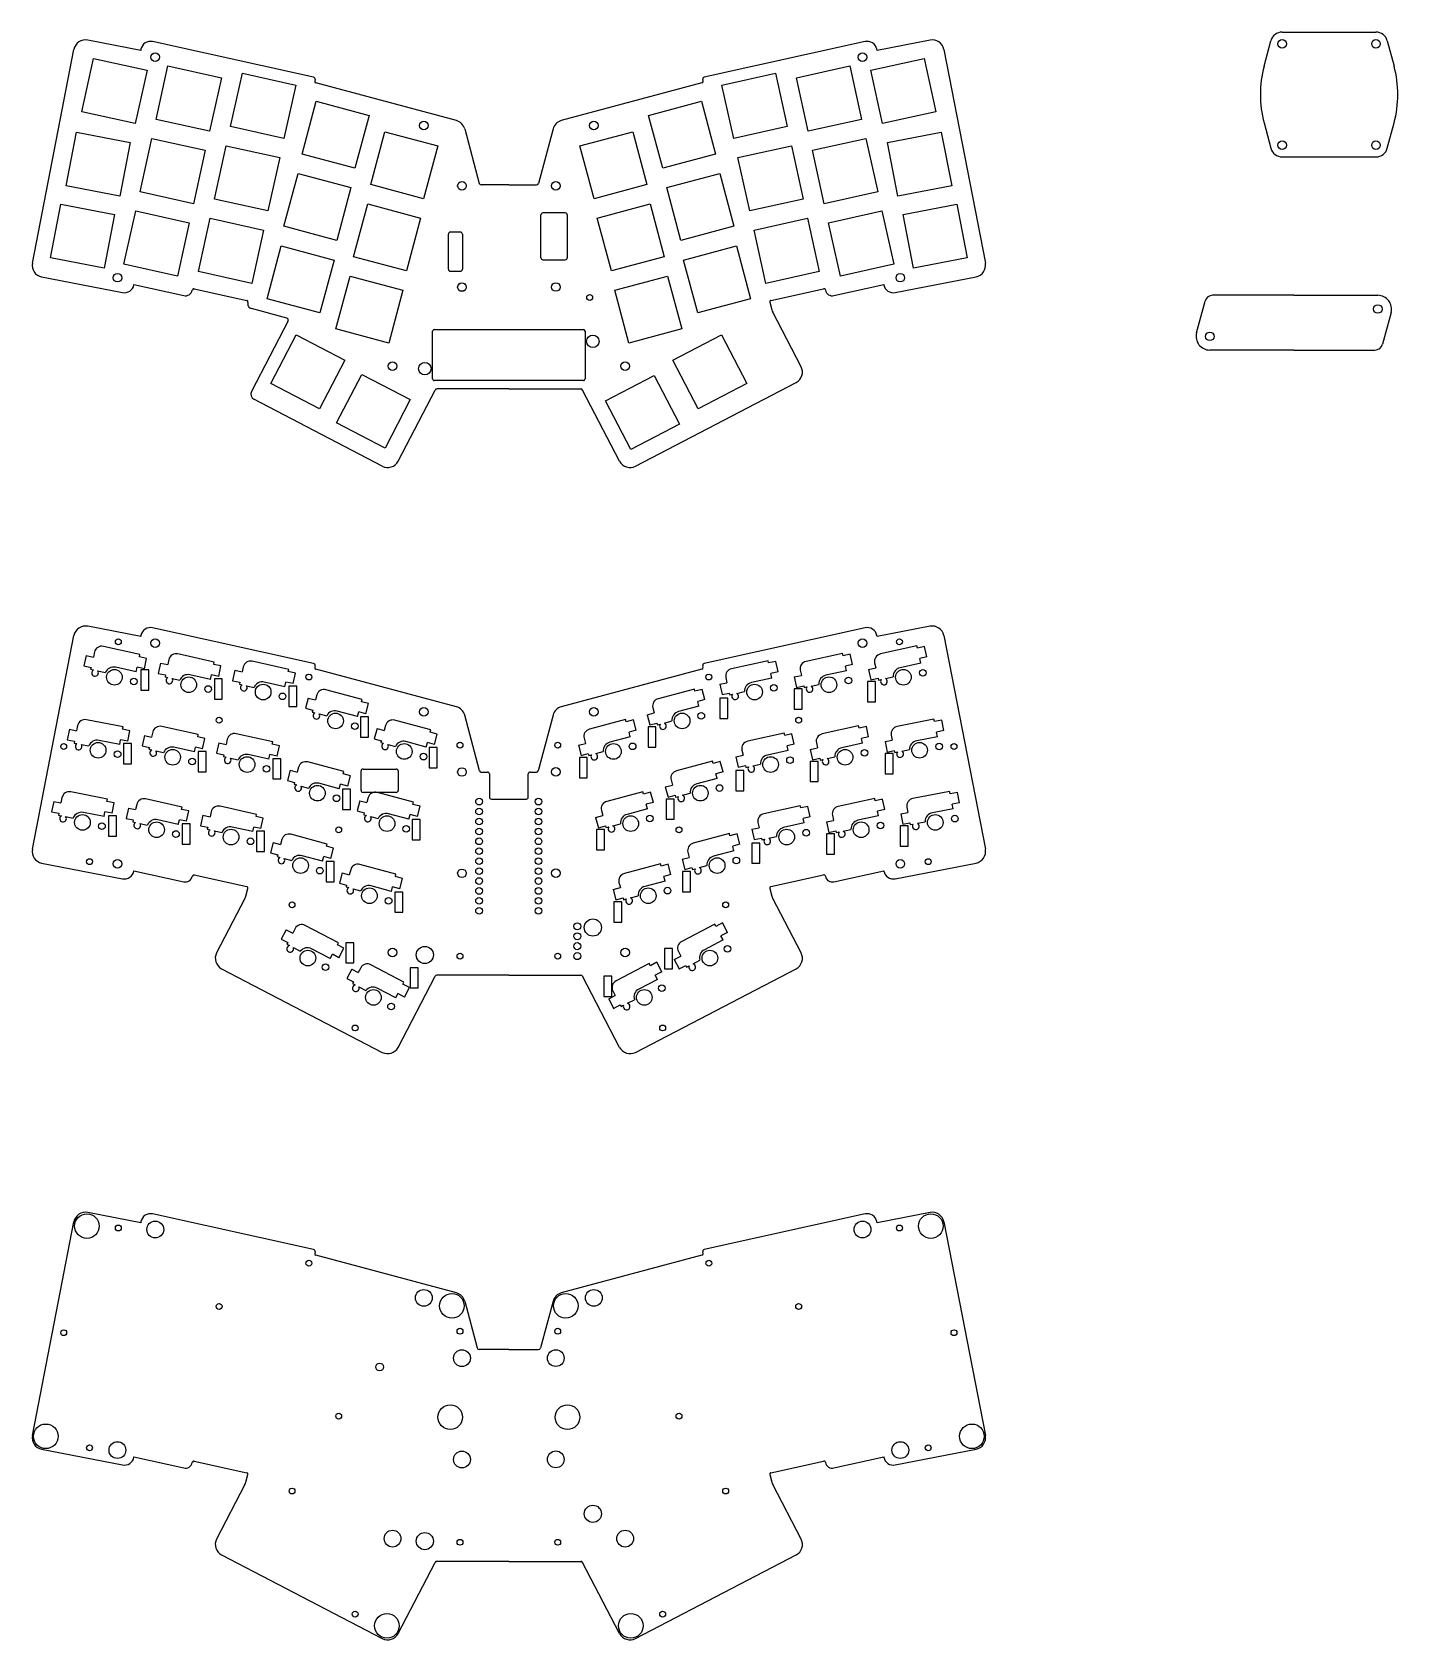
# Model space of a CAD drawing. Extents: x 37 to 386, y -483 to -71.
import ezdxf

# ---------------------------------------------------------------- set-up
doc = ezdxf.new("R2010")
doc.units = 0
doc.layers.add('BLACK', color=7, linetype='CONTINUOUS')

msp = doc.modelspace()

# ---------------------------------------------------------------- linework, layer by layer
at = {"layer": 'BLACK', "linetype": 'CONTINUOUS'}
for p, q in [((64.610931, -76.068472), (51.049874, -73.432469)), ((108.844863, -82.93986), (67.663365, -73.810142)), ((249.974435, -73.810142), (208.792937, -82.93986)), ((266.587926, -73.432469), (253.026869, -76.068472)), ((352.052283, -80.110616), (353.791189, -73.620929)), ((356.688967, -71.397386), (368.688994, -71.397386)), ((368.688994, -71.397386), (380.689021, -71.397386)), ((383.586799, -73.620929), (385.325705, -80.110616)), ((36.900701, -130.501122), (47.532565, -75.804924)), ((49.533495, -91.781115), (52.563649, -78.112971)), ((52.563649, -78.112971), (66.231793, -81.143125)), ((64.668199, -75.773857), (64.610931, -76.068472)), ((251.406007, -81.143125), (265.074151, -78.112971)), ((253.026869, -76.068472), (252.969601, -75.773857)), ((265.074151, -78.112971), (268.104305, -91.781115)), ((270.105235, -75.804924), (280.737099, -130.501122)), ((66.231793, -81.143125), (63.201639, -94.811269)), ((68.559931, -93.707833), (71.590085, -80.039689)), ((71.590085, -80.039689), (85.258229, -83.069843)), ((87.606945, -95.573833), (90.637099, -81.905689)), ((90.637099, -81.905689), (104.305243, -84.935843)), ((213.332557, -84.935843), (227.000701, -81.905689)), ((227.000701, -81.905689), (230.030855, -95.573833)), ((232.379571, -83.069843), (246.047715, -80.039689)), ((246.047715, -80.039689), (249.077869, -93.707833)), ((254.436161, -94.811269), (251.406007, -81.143125)), ((85.258229, -83.069843), (82.228075, -96.737987)), ((104.305243, -84.935843), (101.275089, -98.603987)), ((109.22479, -83.53623), (109.140612, -83.915923)), ((145.39718, -94.026886), (109.427603, -84.388869)), ((208.210197, -84.388869), (172.24062, -94.026886)), ((208.497188, -83.915923), (208.41301, -83.53623)), ((216.362711, -98.603987), (213.332557, -84.935843)), ((235.409725, -96.737987), (232.379571, -83.069843)), ((105.910104, -102.598967), (109.533571, -89.076006)), ((109.533571, -89.076006), (123.056532, -92.699473)), ((194.581268, -92.699473), (208.104229, -89.076006)), ((208.104229, -89.076006), (211.727696, -102.598967)), ((63.201639, -94.811269), (49.533495, -91.781115)), ((82.228075, -96.737987), (68.559931, -93.707833)), ((123.056532, -92.699473), (119.433065, -106.222434)), ((198.204735, -106.222434), (194.581268, -92.699473)), ((249.077869, -93.707833), (235.409725, -96.737987)), ((268.104305, -91.781115), (254.436161, -94.811269)), ((352.052283, -94.604482), (353.791189, -101.094168)), ((383.586799, -101.094168), (385.325705, -94.604482)), ((45.51968, -110.697301), (48.191006, -96.954521)), ((48.191006, -96.954521), (61.933786, -99.625847)), ((64.447666, -112.257068), (67.47782, -98.588924)), ((67.47782, -98.588924), (81.145964, -101.619078)), ((101.275089, -98.603987), (87.606945, -95.573833)), ((123.485799, -110.414769), (127.109266, -96.891808)), ((127.109266, -96.891808), (140.632227, -100.515275)), ((147.5185, -96.148205), (151.259022, -110.108012)), ((170.1193, -96.148205), (166.378778, -110.108012)), ((177.005573, -100.515275), (190.528534, -96.891808)), ((190.528534, -96.891808), (194.152001, -110.414769)), ((230.030855, -95.573833), (216.362711, -98.603987)), ((236.491836, -101.619078), (250.15998, -98.588924)), ((250.15998, -98.588924), (253.190134, -112.257068)), ((255.704014, -99.625847), (269.446794, -96.954521)), ((269.446794, -96.954521), (272.11812, -110.697301)), ((61.933786, -99.625847), (59.26246, -113.368627)), ((81.145964, -101.619078), (78.11581, -115.287222)), ((83.494601, -114.123417), (86.524755, -100.455273)), ((86.524755, -100.455273), (100.192899, -103.485427)), ((119.433065, -106.222434), (105.910104, -102.598967)), ((140.632227, -100.515275), (137.00876, -114.038236)), ((180.62904, -114.038236), (177.005573, -100.515275)), ((211.727696, -102.598967), (198.204735, -106.222434)), ((217.444901, -103.485427), (231.113045, -100.455273)), ((231.113045, -100.455273), (234.143199, -114.123417)), ((239.52199, -115.287222), (236.491836, -101.619078)), ((258.37534, -113.368627), (255.704014, -99.625847)), ((100.192899, -103.485427), (97.162745, -117.153571)), ((220.475055, -117.153571), (217.444901, -103.485427)), ((356.688967, -103.317711), (368.688994, -103.317711)), ((368.688994, -103.317711), (380.689021, -103.317711)), ((59.26246, -113.368627), (45.51968, -110.697301)), ((101.254606, -121.080028), (104.878073, -107.557067)), ((104.878073, -107.557067), (118.401034, -111.180534)), ((137.00876, -114.038236), (123.485799, -110.414769)), ((158.8189, -110.478602), (151.741984, -110.478602)), ((158.8189, -110.478602), (165.895816, -110.478602)), ((194.152001, -110.414769), (180.62904, -114.038236)), ((199.236766, -111.180534), (212.759727, -107.557067)), ((212.759727, -107.557067), (216.383194, -121.080028)), ((272.11812, -110.697301), (258.37534, -113.368627)), ((78.11581, -115.287222), (64.447666, -112.257068)), ((97.162745, -117.153571), (83.494601, -114.123417)), ((118.401034, -111.180534), (114.777567, -124.703495)), ((202.860233, -124.703495), (199.236766, -111.180534)), ((234.143199, -114.123417), (220.475055, -117.153571)), ((253.190134, -112.257068), (239.52199, -115.287222)), ((41.51312, -129.156563), (44.184446, -115.413783)), ((44.184446, -115.413783), (57.927226, -118.085109)), ((57.927226, -118.085109), (55.2559, -131.827889)), ((60.335399, -130.8063), (63.365553, -117.138156)), ((63.365553, -117.138156), (77.033697, -120.16831)), ((79.382205, -132.673237), (82.412359, -119.005093)), ((82.412359, -119.005093), (96.080503, -122.035247)), ((119.074085, -128.885032), (122.697552, -115.362071)), ((122.697552, -115.362071), (136.220513, -118.985538)), ((136.220513, -118.985538), (132.597046, -132.508499)), ((167.012861, -129.15431), (167.012861, -118.154309)), ((173.262861, -117.654309), (167.512861, -117.654309)), ((173.762861, -118.154309), (173.762861, -129.15431)), ((181.417287, -118.985538), (194.940248, -115.362071)), ((185.040754, -132.508499), (181.417287, -118.985538)), ((194.940248, -115.362071), (198.563715, -128.885032)), ((221.557297, -122.035247), (235.225441, -119.005093)), ((235.225441, -119.005093), (238.255595, -132.673237)), ((240.604103, -120.16831), (254.272247, -117.138156)), ((254.272247, -117.138156), (257.302401, -130.8063)), ((259.710574, -118.085109), (273.453354, -115.413783)), ((262.3819, -131.827889), (259.710574, -118.085109)), ((273.453354, -115.413783), (276.12468, -129.156563)), ((77.033697, -120.16831), (74.003543, -133.836454)), ((96.080503, -122.035247), (93.050349, -135.703391)), ((114.777567, -124.703495), (101.254606, -121.080028)), ((143.3509, -132.073002), (143.3509, -123.073002)), ((146.4509, -122.573002), (143.8509, -122.573002)), ((146.9509, -123.073002), (146.9509, -132.073002)), ((216.383194, -121.080028), (202.860233, -124.703495)), ((224.587451, -135.703391), (221.557297, -122.035247)), ((243.634257, -133.836454), (240.604103, -120.16831)), ((96.952576, -139.601442), (100.576043, -126.078481)), ((100.576043, -126.078481), (114.099004, -129.701948)), ((203.538796, -129.701948), (217.061757, -126.078481)), ((217.061757, -126.078481), (220.685224, -139.601442)), ((55.2559, -131.827889), (41.51312, -129.156563)), ((74.003543, -133.836454), (60.335399, -130.8063)), ((114.099004, -129.701948), (110.475537, -143.224909)), ((132.597046, -132.508499), (119.074085, -128.885032)), ((167.512861, -129.65431), (173.262861, -129.65431)), ((198.563715, -128.885032), (185.040754, -132.508499)), ((207.162263, -143.224909), (203.538796, -129.701948)), ((257.302401, -130.8063), (243.634257, -133.836454)), ((276.12468, -129.156563), (262.3819, -131.827889)), ((39.273156, -134.018431), (59.943356, -138.036311)), ((93.050349, -135.703391), (79.382205, -132.673237)), ((114.572421, -147.341117), (118.195888, -133.818156)), ((118.195888, -133.818156), (131.718849, -137.441623)), ((143.8509, -132.573002), (146.4509, -132.573002)), ((185.918951, -137.441623), (199.441912, -133.818156)), ((199.441912, -133.818156), (203.065379, -147.341117)), ((238.255595, -132.673237), (224.587451, -135.703391)), ((257.694444, -138.036311), (278.364644, -134.018431)), ((62.874446, -136.059265), (62.889637, -135.981117)), ((62.889637, -135.981117), (75.663856, -138.813093)), ((77.810779, -137.44535), (77.832643, -137.346727)), ((78.309738, -137.042784), (91.748924, -140.02218)), ((110.475537, -143.224909), (96.952576, -139.601442)), ((131.718849, -137.441623), (128.095382, -150.964584)), ((189.542418, -150.964584), (185.918951, -137.441623)), ((220.685224, -139.601442), (207.162263, -143.224909)), ((225.888876, -140.02218), (239.328062, -137.042784)), ((239.805157, -137.346727), (239.827021, -137.44535)), ((241.973944, -138.813093), (254.748163, -135.981117)), ((254.748163, -135.981117), (254.763354, -136.059265)), ((359.656211, -138.740943), (338.880869, -138.740942)), ((359.656211, -138.740943), (381.156207, -138.740944)), ((92.036507, -140.561795), (92.048717, -140.516227)), ((102.020135, -144.582758), (92.955746, -142.153963)), ((225.589083, -140.516227), (226.11154, -142.466063)), ((233.59785, -157.001133), (226.348286, -143.074852)), ((334.775475, -148.335074), (336.949017, -140.223304)), ((384.536947, -143.146811), (382.363405, -151.258581)), ((102.334232, -145.296595), (92.947154, -163.329004)), ((128.095382, -150.964584), (114.572421, -147.341117)), ((139.318835, -160.127602), (139.318834, -147.927602)), ((139.718834, -147.527602), (177.918834, -147.527602)), ((178.318834, -147.927602), (178.318835, -160.127602)), ((203.065379, -147.341117), (189.542418, -150.964584)), ((97.947437, -161.303432), (104.411917, -148.88528)), ((104.411917, -148.88528), (116.830069, -155.34976)), ((200.807731, -155.34976), (213.225883, -148.88528)), ((213.225883, -148.88528), (219.690363, -161.303432)), ((116.830069, -155.34976), (110.365589, -167.767912)), ((207.272211, -167.767912), (200.807731, -155.34976)), ((359.656211, -152.740942), (338.156215, -152.740941)), ((359.656211, -152.740942), (380.431553, -152.740943)), ((114.72439, -171.376219), (121.18887, -158.958067)), ((121.18887, -158.958067), (133.607022, -165.422547)), ((183.566778, -165.733547), (195.98493, -159.269067)), ((195.98493, -159.269067), (202.44941, -171.687219)), ((110.365589, -167.767912), (97.947437, -161.303432)), ((130.479497, -181.17603), (139.955016, -162.973728)), ((177.918835, -160.527602), (139.718835, -160.527602)), ((158.8189, -162.704602), (140.398521, -162.704602)), ((158.8189, -162.704602), (177.239279, -162.704602)), ((187.158303, -181.17603), (177.682784, -162.973728)), ((191.204582, -182.451816), (232.322064, -161.047412)), ((219.690363, -161.303432), (207.272211, -167.767912)), ((126.433218, -182.451816), (93.585047, -165.352143)), ((133.607022, -165.422547), (127.142542, -177.840699)), ((190.031258, -178.151699), (183.566778, -165.733547)), ((127.142542, -177.840699), (114.72439, -171.376219)), ((202.44941, -171.687219), (190.031258, -178.151699)), ((36.90091, -280.501094), (47.532774, -225.804896)), ((64.61114, -226.068444), (51.050083, -223.432441)), ((64.668408, -225.773829), (64.61114, -226.068444)), ((108.845072, -232.939832), (67.663574, -223.810114)), ((249.974644, -223.810114), (208.793146, -232.939832)), ((253.027078, -226.068444), (252.96981, -225.773829)), ((266.588135, -223.432441), (253.027078, -226.068444)), ((270.105444, -225.804896), (280.737308, -280.501094)), ((52.793593, -230.000407), (52.502222, -231.314696)), ((64.4238, -230.663246), (55.074984, -228.590664)), ((244.206342, -230.368947), (234.857526, -232.44153)), ((244.336316, -230.955222), (244.206342, -230.368947)), ((263.232778, -228.442229), (253.883962, -230.514812)), ((263.362752, -229.028504), (263.232778, -228.442229)), ((265.205814, -228.619907), (263.362752, -229.028504)), ((265.794053, -231.273284), (265.205814, -228.619907)), ((50.65916, -230.906099), (50.07092, -233.559477)), ((50.07092, -233.559477), (51.913982, -233.968074)), ((50.65916, -230.906099), (52.502222, -231.314696)), ((51.913982, -233.968074), (51.809442, -234.439624)), ((51.809442, -234.439624), (52.520565, -234.597276)), ((63.441789, -235.092809), (58.175659, -233.925336)), ((63.441789, -235.092809), (63.705586, -233.902898)), ((65.548648, -234.311495), (63.705586, -233.902898)), ((64.293826, -231.249521), (64.4238, -230.663246)), ((66.136888, -231.658118), (64.293826, -231.249521)), ((65.548648, -234.311495), (66.136888, -231.658118)), ((69.685596, -232.832817), (69.097356, -235.486195)), ((69.685596, -232.832817), (71.528658, -233.241414)), ((71.820029, -231.927125), (71.528658, -233.241414)), ((83.450236, -232.589964), (74.10142, -230.517382)), ((83.320262, -233.176239), (83.450236, -232.589964)), ((85.163324, -233.584836), (83.320262, -233.176239)), ((84.575084, -236.238213), (85.163324, -233.584836)), ((90.867043, -233.793125), (90.575672, -235.107414)), ((102.49725, -234.455964), (93.148434, -232.383382)), ((102.367276, -235.042239), (102.49725, -234.455964)), ((109.224999, -233.536202), (109.140821, -233.915895)), ((145.397389, -244.026858), (109.427812, -234.388841)), ((208.210406, -234.388841), (172.240829, -244.026858)), ((208.497397, -233.915895), (208.413219, -233.536202)), ((225.159328, -232.234947), (215.810512, -234.30753)), ((225.289302, -232.821222), (225.159328, -232.234947)), ((227.132364, -232.412625), (225.289302, -232.821222)), ((227.720603, -235.066002), (227.132364, -232.412625)), ((246.179378, -230.546625), (244.336316, -230.955222)), ((246.767617, -233.200002), (244.924555, -233.608599)), ((245.188352, -234.79851), (244.924555, -233.608599)), ((246.767617, -233.200002), (246.179378, -230.546625)), ((250.860411, -234.479517), (252.703474, -234.07092)), ((250.860411, -234.479517), (251.448651, -237.132895)), ((252.412103, -232.756631), (252.703474, -234.07092)), ((264.214788, -232.871792), (258.948658, -234.039265)), ((265.794053, -231.273284), (263.950991, -231.681881)), ((264.214788, -232.871792), (263.950991, -231.681881)), ((53.61176, -234.838779), (55.562323, -235.271617)), ((66.696709, -234.553374), (64.664709, -234.553374)), ((64.664709, -234.553374), (64.664709, -239.734974)), ((66.696709, -239.734974), (66.696709, -234.553374)), ((69.097356, -235.486195), (70.940418, -235.894792)), ((70.940418, -235.894792), (70.835878, -236.366342)), ((70.835878, -236.366342), (71.547001, -236.523994)), ((72.638196, -236.765497), (74.588759, -237.198335)), ((82.468225, -237.019527), (77.202095, -235.852054)), ((82.468225, -237.019527), (82.732022, -235.829616)), ((84.575084, -236.238213), (82.732022, -235.829616)), ((85.502379, -236.896566), (83.470379, -236.896566)), ((83.470379, -236.896566), (83.470379, -242.078166)), ((85.502379, -242.078166), (85.502379, -236.896566)), ((88.73261, -234.698817), (88.14437, -237.352195)), ((88.14437, -237.352195), (89.987432, -237.760792)), ((88.73261, -234.698817), (90.575672, -235.107414)), ((89.987432, -237.760792), (89.882892, -238.232342)), ((89.882892, -238.232342), (90.594015, -238.389994)), ((101.515239, -238.885527), (96.249109, -237.718054)), ((101.515239, -238.885527), (101.779036, -237.695616)), ((103.622098, -238.104213), (101.779036, -237.695616)), ((104.210338, -235.450836), (102.367276, -235.042239)), ((103.622098, -238.104213), (104.210338, -235.450836)), ((212.786961, -238.272235), (214.630024, -237.863638)), ((212.786961, -238.272235), (213.375201, -240.925613)), ((214.338653, -236.549349), (214.630024, -237.863638)), ((226.141338, -236.66451), (220.875208, -237.831983)), ((227.720603, -235.066002), (225.877541, -235.474599)), ((226.141338, -236.66451), (225.877541, -235.474599)), ((231.833975, -236.406235), (233.677038, -235.997638)), ((231.833975, -236.406235), (232.422215, -239.059613)), ((233.385667, -234.683349), (233.677038, -235.997638)), ((236.171963, -238.722631), (238.122698, -238.290572)), ((245.188352, -234.79851), (239.922222, -235.965983)), ((252.63226, -237.574444), (250.60026, -237.574444)), ((250.60026, -237.574444), (250.60026, -242.756044)), ((251.448651, -237.132895), (253.291713, -236.724298)), ((252.63226, -242.756044), (252.63226, -237.574444)), ((253.291713, -236.724298), (253.396252, -237.195848)), ((253.396252, -237.195848), (254.107377, -237.038195)), ((255.198399, -236.795913), (257.149134, -236.363854)), ((64.664709, -239.734974), (66.696709, -239.734974)), ((83.470379, -242.078166), (85.502379, -242.078166)), ((91.68521, -238.631497), (93.635773, -239.064335)), ((104.575581, -238.784201), (102.543581, -238.784201)), ((102.543581, -238.784201), (102.543581, -243.965801)), ((104.575581, -243.965801), (104.575581, -238.784201)), ((107.509058, -241.783394), (106.805639, -244.408589)), ((107.509058, -241.783394), (109.332543, -242.271996)), ((109.680965, -240.971666), (109.332543, -242.271996)), ((121.27119, -242.141177), (112.021678, -239.662778)), ((121.115767, -242.721225), (121.27119, -242.141177)), ((122.939252, -243.209826), (121.115767, -242.721225)), ((206.278972, -239.48528), (197.02946, -241.963679)), ((206.434396, -240.065327), (206.278972, -239.48528)), ((208.257881, -239.576726), (206.434396, -240.065327)), ((208.961299, -242.201919), (207.137814, -242.69052)), ((207.453263, -243.867792), (207.137814, -242.69052)), ((208.961299, -242.201919), (208.257881, -239.576726)), ((214.804188, -241.8199), (212.772188, -241.8199)), ((212.772188, -241.8199), (212.772188, -247.0015)), ((213.375201, -240.925613), (215.218263, -240.517016)), ((214.804188, -247.0015), (214.804188, -241.8199)), ((215.218263, -240.517016), (215.322802, -240.988566)), ((215.322802, -240.988566), (216.033927, -240.830913)), ((217.124949, -240.588631), (219.075684, -240.156572)), ((233.87739, -239.440036), (231.84539, -239.440036)), ((231.84539, -239.440036), (231.84539, -244.621636)), ((232.422215, -239.059613), (234.265277, -238.651016)), ((233.87739, -244.621636), (233.87739, -239.440036)), ((234.265277, -238.651016), (234.369816, -239.122566)), ((234.369816, -239.122566), (235.080941, -238.964913)), ((102.543581, -243.965801), (104.575581, -243.965801)), ((106.805639, -244.408589), (108.629125, -244.897189)), ((108.629125, -244.897189), (108.504116, -245.36373)), ((108.504116, -245.36373), (109.207685, -245.552251)), ((110.287307, -245.841122), (112.217132, -246.35863)), ((120.0969, -246.523689), (114.886706, -245.127622)), ((120.0969, -246.523689), (120.412349, -245.346418)), ((122.235834, -245.835019), (120.412349, -245.346418)), ((122.916841, -246.616614), (120.884841, -246.616614)), ((120.884841, -246.616614), (120.884841, -251.798214)), ((122.235834, -245.835019), (122.939252, -243.209826)), ((122.916841, -251.798214), (122.916841, -246.616614)), ((151.343398, -260.422102), (147.518709, -246.148177)), ((170.119509, -246.148177), (166.29482, -260.422102)), ((194.181725, -246.056497), (196.00521, -245.567895)), ((194.181725, -246.056497), (194.885143, -248.68169)), ((195.656788, -244.267566), (196.00521, -245.567895)), ((207.453263, -243.867792), (202.24307, -245.263859)), ((231.84539, -244.621636), (233.87739, -244.621636)), ((250.60026, -242.756044), (252.63226, -242.756044)), ((46.360285, -249.796552), (45.841704, -252.464418)), ((46.360285, -249.796552), (48.213412, -250.156763)), ((48.470279, -248.835296), (48.213412, -250.156763)), ((60.113851, -249.193465), (50.713985, -247.366316)), ((59.999268, -249.782941), (60.113851, -249.193465)), ((61.852395, -250.143153), (59.999268, -249.782941)), ((61.333814, -252.811019), (61.852395, -250.143153)), ((67.707764, -250.47636), (67.416393, -251.790649)), ((79.337971, -251.139199), (69.989155, -249.066617)), ((98.384906, -253.005548), (89.03609, -250.932966)), ((125.084753, -249.599196), (124.381334, -252.224391)), ((125.084753, -249.599196), (126.908238, -250.087798)), ((127.25666, -248.787468), (126.908238, -250.087798)), ((138.846885, -249.956979), (129.597373, -247.47858)), ((138.691462, -250.537027), (138.846885, -249.956979)), ((140.514947, -251.025628), (138.691462, -250.537027)), ((188.703277, -247.301082), (179.453765, -249.779481)), ((188.858701, -247.881129), (188.703277, -247.301082)), ((190.682186, -247.392528), (188.858701, -247.881129)), ((191.385604, -250.017721), (189.562119, -250.506322)), ((189.877568, -251.683594), (189.562119, -250.506322)), ((191.385604, -250.017721), (190.682186, -247.392528)), ((196.462928, -249.160084), (194.430928, -249.160084)), ((194.430928, -249.160084), (194.430928, -254.341684)), ((194.885143, -248.68169), (196.708629, -248.19309)), ((196.462928, -254.341684), (196.462928, -249.160084)), ((196.708629, -248.19309), (196.833638, -248.65963)), ((196.833638, -248.65963), (197.537208, -248.471109)), ((198.616623, -248.181467), (200.546656, -247.66473)), ((212.772188, -247.0015), (214.804188, -247.0015)), ((229.271672, -250.784531), (219.922856, -252.857114)), ((229.401646, -251.370806), (229.271672, -250.784531)), ((248.318607, -248.918182), (238.969791, -250.990765)), ((248.448581, -249.504457), (248.318607, -248.918182)), ((250.291643, -249.09586), (248.448581, -249.504457)), ((250.879882, -251.749237), (250.291643, -249.09586)), ((267.597433, -247.23546), (258.197567, -249.062608)), ((267.712015, -247.824936), (267.597433, -247.23546)), ((269.565142, -247.464724), (267.712015, -247.824936)), ((270.083722, -250.132591), (268.230596, -250.492802)), ((268.463154, -251.68921), (268.230596, -250.492802)), ((270.083722, -250.132591), (269.565142, -247.464724)), ((45.841704, -252.464418), (47.694831, -252.824629)), ((47.694831, -252.824629), (47.60267, -253.298754)), ((47.60267, -253.298754), (48.317677, -253.437737)), ((49.414819, -253.650594), (51.376044, -254.032224)), ((59.24813, -253.647216), (53.953243, -252.617994)), ((59.24813, -253.647216), (59.480688, -252.450808)), ((61.333814, -252.811019), (59.480688, -252.450808)), ((62.238962, -253.429813), (60.206962, -253.429813)), ((60.206962, -253.429813), (60.206962, -258.611413)), ((62.238962, -258.611413), (62.238962, -253.429813)), ((65.573331, -251.382052), (64.985091, -254.03543)), ((64.985091, -254.03543), (66.828153, -254.444027)), ((65.573331, -251.382052), (67.416393, -251.790649)), ((66.828153, -254.444027), (66.723613, -254.915577)), ((66.723613, -254.915577), (67.434736, -255.073229)), ((78.35596, -255.568762), (73.08983, -254.401289)), ((78.35596, -255.568762), (78.619757, -254.378851)), ((80.462819, -254.787448), (78.619757, -254.378851)), ((79.207997, -251.725474), (79.337971, -251.139199)), ((81.051059, -252.134071), (79.207997, -251.725474)), ((80.462819, -254.787448), (81.051059, -252.134071)), ((84.620266, -253.248401), (84.032026, -255.901779)), ((84.620266, -253.248401), (86.463328, -253.656998)), ((86.754699, -252.342709), (86.463328, -253.656998)), ((98.254932, -253.591823), (98.384906, -253.005548)), ((100.097994, -254.00042), (98.254932, -253.591823)), ((99.509754, -256.653797), (100.097994, -254.00042)), ((120.884841, -251.798214), (122.916841, -251.798214)), ((124.381334, -252.224391), (126.20482, -252.712991)), ((126.20482, -252.712991), (126.079811, -253.179532)), ((126.079811, -253.179532), (126.78338, -253.368053)), ((127.863002, -253.656924), (129.792827, -254.174432)), ((137.672595, -254.339491), (132.462401, -252.943424)), ((137.672595, -254.339491), (137.988044, -253.16222)), ((139.811529, -253.650821), (137.988044, -253.16222)), ((140.496131, -254.442464), (138.464131, -254.442464)), ((138.464131, -254.442464), (138.464131, -259.624064)), ((139.811529, -253.650821), (140.514947, -251.025628)), ((140.496131, -259.624064), (140.496131, -254.442464)), ((176.60603, -253.872299), (178.429515, -253.383697)), ((176.60603, -253.872299), (177.309448, -256.497492)), ((178.081093, -252.083368), (178.429515, -253.383697)), ((189.877568, -251.683594), (184.667375, -253.079661)), ((194.430928, -254.341684), (196.462928, -254.341684)), ((231.244708, -250.962209), (229.401646, -251.370806)), ((231.832947, -253.615586), (229.989885, -254.024183)), ((230.253682, -255.214094), (229.989885, -254.024183)), ((231.832947, -253.615586), (231.244708, -250.962209)), ((235.94624, -254.95547), (237.789303, -254.546873)), ((235.94624, -254.95547), (236.53448, -257.608848)), ((237.497932, -253.232584), (237.789303, -254.546873)), ((249.300617, -253.347745), (244.034487, -254.515218)), ((250.879882, -251.749237), (249.03682, -252.157834)), ((249.300617, -253.347745), (249.03682, -252.157834)), ((255.071268, -252.946808), (256.924395, -252.586597)), ((255.071268, -252.946808), (255.589849, -255.614674)), ((256.667528, -251.26513), (256.924395, -252.586597)), ((259.347133, -255.375965), (261.30851, -254.995118)), ((268.463154, -251.68921), (263.168268, -252.718432)), ((60.206962, -258.611413), (62.238962, -258.611413)), ((68.525931, -255.314732), (70.476494, -255.74757)), ((81.395917, -255.458518), (79.363917, -255.458518)), ((79.363917, -255.458518), (79.363917, -260.640118)), ((81.395917, -260.640118), (81.395917, -255.458518)), ((84.032026, -255.901779), (85.875088, -256.310376)), ((85.875088, -256.310376), (85.770548, -256.781926)), ((85.770548, -256.781926), (86.481671, -256.939578)), ((87.572866, -257.181081), (89.523429, -257.613919)), ((97.402895, -257.435111), (92.136765, -256.267638)), ((97.402895, -257.435111), (97.666692, -256.2452)), ((99.509754, -256.653797), (97.666692, -256.2452)), ((100.443681, -257.320875), (98.411681, -257.320875)), ((98.411681, -257.320875), (98.411681, -262.502475)), ((100.443681, -262.502475), (100.443681, -257.320875)), ((116.615692, -260.622238), (107.36618, -258.143839)), ((178.883638, -256.985934), (176.851638, -256.985934)), ((176.851638, -256.985934), (176.851638, -262.167534)), ((177.309448, -256.497492), (179.132934, -256.008892)), ((178.883638, -262.167534), (178.883638, -256.985934)), ((179.132934, -256.008892), (179.257943, -256.475432)), ((179.257943, -256.475432), (179.961513, -256.286911)), ((181.040928, -255.997269), (182.970961, -255.480532)), ((210.93447, -257.966341), (201.684958, -260.44474)), ((211.089894, -258.546388), (210.93447, -257.966341)), ((212.913379, -258.057787), (211.089894, -258.546388)), ((213.616797, -260.68298), (212.913379, -258.057787)), ((216.899305, -256.821819), (218.742368, -256.413222)), ((216.899305, -256.821819), (217.487545, -259.475197)), ((217.487545, -259.475197), (219.330607, -259.0666)), ((218.450997, -255.098933), (218.742368, -256.413222)), ((219.330607, -259.0666), (219.435146, -259.53815)), ((221.237293, -259.138215), (223.188028, -258.706156)), ((230.253682, -255.214094), (224.987552, -256.381567)), ((237.983852, -258.001988), (235.951852, -258.001988)), ((235.951852, -258.001988), (235.951852, -263.183588)), ((236.53448, -257.608848), (238.377542, -257.200251)), ((237.983852, -263.183588), (237.983852, -258.001988)), ((238.377542, -257.200251), (238.482081, -257.671801)), ((238.482081, -257.671801), (239.193206, -257.514148)), ((240.284228, -257.271866), (242.234963, -256.839807)), ((257.140807, -255.973283), (255.108807, -255.973283)), ((255.108807, -255.973283), (255.108807, -261.154883)), ((255.589849, -255.614674), (257.442976, -255.254463)), ((257.140807, -261.154883), (257.140807, -255.973283)), ((257.442976, -255.254463), (257.535136, -255.728588)), ((257.535136, -255.728588), (258.250143, -255.589605)), ((79.363917, -260.640118), (81.395917, -260.640118)), ((98.411681, -262.502475), (100.443681, -262.502475)), ((102.85356, -260.264455), (102.150141, -262.88965)), ((102.150141, -262.88965), (103.973627, -263.37825)), ((102.85356, -260.264455), (104.677045, -260.753057)), ((105.025467, -259.452727), (104.677045, -260.753057)), ((116.460269, -261.202286), (116.615692, -260.622238)), ((118.283754, -261.690887), (116.460269, -261.202286)), ((117.580336, -264.31608), (118.283754, -261.690887)), ((121.00211, -265.456373), (121.00211, -260.456373)), ((121.50211, -259.956373), (130.00211, -259.956375)), ((130.50211, -260.456375), (130.50211, -265.456375)), ((138.464131, -259.624064), (140.496131, -259.624064)), ((151.729769, -260.718574), (153.342709, -260.718574)), ((153.842709, -261.218574), (153.842709, -267.140374)), ((163.795509, -267.140374), (163.795509, -261.218574)), ((164.295509, -260.718574), (165.908449, -260.718574)), ((176.851638, -262.167534), (178.883638, -262.167534)), ((200.312286, -262.748627), (200.660708, -264.048956)), ((212.108761, -262.348853), (206.898568, -263.74492)), ((213.616797, -260.68298), (211.793312, -261.171581)), ((212.108761, -262.348853), (211.793312, -261.171581)), ((218.936088, -260.356574), (216.904088, -260.356574)), ((216.904088, -260.356574), (216.904088, -265.538174)), ((218.936088, -265.538174), (218.936088, -260.356574)), ((219.435146, -259.53815), (220.146271, -259.380497)), ((235.951852, -263.183588), (237.983852, -263.183588)), ((255.108807, -261.154883), (257.140807, -261.154883)), ((44.463719, -267.294558), (44.206852, -268.616025)), ((56.107291, -267.652727), (46.707425, -265.825578)), ((103.973627, -263.37825), (103.848618, -263.844791)), ((103.848618, -263.844791), (104.552187, -264.033312)), ((105.631809, -264.322183), (107.561634, -264.839691)), ((115.441402, -265.00475), (110.231208, -263.608683)), ((115.441402, -265.00475), (115.756851, -263.827479)), ((117.580336, -264.31608), (115.756851, -263.827479)), ((118.265542, -265.093546), (116.233542, -265.093546)), ((116.233542, -265.093546), (116.233542, -270.275146)), ((118.265542, -270.275146), (118.265542, -265.093546)), ((130.00211, -265.956375), (121.50211, -265.956373)), ((122.844946, -267.257731), (122.496524, -268.558061)), ((134.435171, -268.427242), (125.185659, -265.948843)), ((193.114991, -265.771345), (183.865479, -268.249744)), ((193.270415, -266.351392), (193.114991, -265.771345)), ((195.0939, -265.862791), (193.270415, -266.351392)), ((195.797318, -268.487984), (195.0939, -265.862791)), ((198.837223, -264.537558), (200.660708, -264.048956)), ((198.837223, -264.537558), (199.540641, -267.162751)), ((199.540641, -267.162751), (201.364127, -266.674151)), ((201.364127, -266.674151), (201.489136, -267.140691)), ((201.489136, -267.140691), (202.192706, -266.95217)), ((203.272121, -266.662528), (205.202154, -266.145791)), ((216.904088, -265.538174), (218.936088, -265.538174)), ((271.603993, -265.694722), (262.204127, -267.52187)), ((271.718575, -266.284198), (271.603993, -265.694722)), ((273.571702, -265.923986), (271.718575, -266.284198)), ((274.090282, -268.591853), (273.571702, -265.923986)), ((42.353725, -268.255814), (41.835144, -270.92368)), ((41.835144, -270.92368), (43.688271, -271.283891)), ((42.353725, -268.255814), (44.206852, -268.616025)), ((43.688271, -271.283891), (43.59611, -271.758016)), ((55.24157, -272.106478), (49.946683, -271.077256)), ((55.24157, -272.106478), (55.474128, -270.91007)), ((57.327254, -271.270281), (55.474128, -270.91007)), ((55.992708, -268.242203), (56.107291, -267.652727)), ((57.845835, -268.602415), (55.992708, -268.242203)), ((57.327254, -271.270281), (57.845835, -268.602415)), ((61.461064, -269.931284), (60.872824, -272.584662)), ((61.461064, -269.931284), (63.304126, -270.339881)), ((63.595497, -269.025592), (63.304126, -270.339881)), ((75.225704, -269.688431), (65.876888, -267.615849)), ((75.09573, -270.274706), (75.225704, -269.688431)), ((76.938792, -270.683303), (75.09573, -270.274706)), ((76.350552, -273.33668), (76.938792, -270.683303)), ((82.642303, -270.892529), (82.350932, -272.206818)), ((94.27251, -271.555368), (84.923694, -269.482786)), ((116.233542, -270.275146), (118.265542, -270.275146)), ((120.673039, -268.069459), (119.96962, -270.694654)), ((119.96962, -270.694654), (121.793106, -271.183254)), ((120.673039, -268.069459), (122.496524, -268.558061)), ((121.793106, -271.183254), (121.668097, -271.649795)), ((133.260881, -272.809754), (128.050687, -271.413687)), ((134.279748, -269.00729), (134.435171, -268.427242)), ((136.103233, -269.495891), (134.279748, -269.00729)), ((135.399815, -272.121084), (136.103233, -269.495891)), ((154.342709, -267.640374), (158.819109, -267.640374)), ((158.819109, -267.640374), (163.295509, -267.640374)), ((182.492807, -270.553631), (182.841229, -271.85396)), ((194.289282, -270.153857), (189.079089, -271.549924)), ((195.797318, -268.487984), (193.973833, -268.976585)), ((194.289282, -270.153857), (193.973833, -268.976585)), ((201.114227, -267.637016), (199.082227, -267.637016)), ((199.082227, -267.637016), (199.082227, -272.818616)), ((201.114227, -272.818616), (201.114227, -267.637016)), ((233.384068, -269.334351), (224.035252, -271.406934)), ((233.514042, -269.920626), (233.384068, -269.334351)), ((235.357104, -269.512029), (233.514042, -269.920626)), ((235.945343, -272.165406), (235.357104, -269.512029)), ((252.430874, -267.467414), (243.082058, -269.539997)), ((252.560848, -268.053689), (252.430874, -267.467414)), ((254.40391, -267.645092), (252.560848, -268.053689)), ((254.992149, -270.298469), (253.149087, -270.707066)), ((253.412884, -271.896977), (253.149087, -270.707066)), ((254.992149, -270.298469), (254.40391, -267.645092)), ((259.077828, -271.40607), (260.930955, -271.045859)), ((259.077828, -271.40607), (259.596409, -274.073936)), ((260.674088, -269.724392), (260.930955, -271.045859)), ((272.469714, -270.148472), (267.174828, -271.177694)), ((274.090282, -268.591853), (272.237156, -268.952064)), ((272.469714, -270.148472), (272.237156, -268.952064)), ((43.59611, -271.758016), (44.311117, -271.896999)), ((45.408259, -272.109856), (47.369484, -272.491486)), ((58.397674, -271.971813), (56.365674, -271.971813)), ((56.365674, -271.971813), (56.365674, -277.153413)), ((58.397674, -277.153413), (58.397674, -271.971813)), ((60.872824, -272.584662), (62.715886, -272.993259)), ((62.715886, -272.993259), (62.611346, -273.464809)), ((62.611346, -273.464809), (63.322469, -273.622461)), ((64.413664, -273.863964), (66.364227, -274.296802)), ((74.243693, -274.117994), (68.977563, -272.950521)), ((74.243693, -274.117994), (74.50749, -272.928083)), ((76.350552, -273.33668), (74.50749, -272.928083)), ((77.272934, -273.994803), (75.240934, -273.994803)), ((75.240934, -273.994803), (75.240934, -279.176403)), ((77.272934, -279.176403), (77.272934, -273.994803)), ((80.50787, -271.798221), (79.91963, -274.451599)), ((79.91963, -274.451599), (81.762692, -274.860196)), ((80.50787, -271.798221), (82.350932, -272.206818)), ((81.762692, -274.860196), (81.658152, -275.331746)), ((81.658152, -275.331746), (82.369275, -275.489398)), ((93.290499, -275.984931), (88.024369, -274.817458)), ((93.290499, -275.984931), (93.554296, -274.79502)), ((95.397358, -275.203617), (93.554296, -274.79502)), ((94.142536, -272.141643), (94.27251, -271.555368)), ((95.985598, -272.55024), (94.142536, -272.141643)), ((95.397358, -275.203617), (95.985598, -272.55024)), ((121.668097, -271.649795), (122.371666, -271.838316)), ((123.451288, -272.127187), (125.381113, -272.644695)), ((133.260881, -272.809754), (133.57633, -271.632483)), ((135.399815, -272.121084), (133.57633, -271.632483)), ((136.098591, -272.908317), (134.066591, -272.908317)), ((134.066591, -272.908317), (134.066591, -278.089917)), ((136.098591, -278.089917), (136.098591, -272.908317)), ((181.017744, -272.342562), (182.841229, -271.85396)), ((181.017744, -272.342562), (181.721162, -274.967755)), ((183.281178, -275.451787), (181.249178, -275.451787)), ((181.249178, -275.451787), (181.249178, -280.633387)), ((181.721162, -274.967755), (183.544648, -274.479155)), ((183.281178, -280.633387), (183.281178, -275.451787)), ((183.544648, -274.479155), (183.669657, -274.945695)), ((183.669657, -274.945695), (184.373227, -274.757174)), ((185.452642, -274.467532), (187.382675, -273.950795)), ((199.082227, -272.818616), (201.114227, -272.818616)), ((221.011701, -275.371639), (222.854764, -274.963042)), ((221.011701, -275.371639), (221.599941, -278.025017)), ((222.563393, -273.648753), (222.854764, -274.963042)), ((234.366078, -273.763914), (229.099948, -274.931387)), ((235.945343, -272.165406), (234.102281, -272.574003)), ((234.366078, -273.763914), (234.102281, -272.574003)), ((240.058507, -273.504702), (241.90157, -273.096105)), ((240.058507, -273.504702), (240.646747, -276.15808)), ((241.610199, -271.781816), (241.90157, -273.096105)), ((244.396495, -275.821098), (246.34723, -275.389039)), ((253.412884, -271.896977), (248.146754, -273.06445)), ((260.982095, -274.515283), (258.950095, -274.515283)), ((258.950095, -274.515283), (258.950095, -279.696883)), ((259.596409, -274.073936), (261.449536, -273.713725)), ((260.982095, -279.696883), (260.982095, -274.515283)), ((261.449536, -273.713725), (261.541696, -274.18785)), ((261.541696, -274.18785), (262.256703, -274.048867)), ((263.353693, -273.835227), (265.31507, -273.45438)), ((56.365674, -277.153413), (58.397674, -277.153413)), ((75.240934, -279.176403), (77.272934, -279.176403)), ((83.46047, -275.730901), (85.411033, -276.163739)), ((96.32074, -275.858123), (94.28874, -275.858123)), ((94.28874, -275.858123), (94.28874, -281.039723)), ((96.32074, -281.039723), (96.32074, -275.858123)), ((98.55153, -278.785869), (97.848111, -281.411064)), ((98.55153, -278.785869), (100.375015, -279.274471)), ((100.723437, -277.974141), (100.375015, -279.274471)), ((112.313662, -279.143652), (103.06415, -276.665253)), ((112.158239, -279.7237), (112.313662, -279.143652)), ((113.981724, -280.212301), (112.158239, -279.7237)), ((134.066591, -278.089917), (136.098591, -278.089917)), ((215.2365, -276.487755), (205.986988, -278.966154)), ((215.391924, -277.067802), (215.2365, -276.487755)), ((217.215409, -276.579201), (215.391924, -277.067802)), ((217.918827, -279.204394), (216.095342, -279.692995)), ((216.410791, -280.870267), (216.095342, -279.692995)), ((217.918827, -279.204394), (217.215409, -276.579201)), ((223.059029, -278.893822), (221.027029, -278.893822)), ((221.027029, -278.893822), (221.027029, -284.075422)), ((221.599941, -278.025017), (223.443003, -277.61642)), ((223.059029, -284.075422), (223.059029, -278.893822)), ((223.443003, -277.61642), (223.547542, -278.08797)), ((223.547542, -278.08797), (224.258667, -277.930317)), ((225.349689, -277.688035), (227.300424, -277.255976)), ((242.106835, -276.538273), (240.074835, -276.538273)), ((240.074835, -276.538273), (240.074835, -281.719873)), ((240.646747, -276.15808), (242.489809, -275.749483)), ((242.106835, -281.719873), (242.106835, -276.538273)), ((242.489809, -275.749483), (242.594348, -276.221033)), ((242.594348, -276.221033), (243.305473, -276.06338)), ((258.950095, -279.696883), (260.982095, -279.696883)), ((94.28874, -281.039723), (96.32074, -281.039723)), ((97.848111, -281.411064), (99.671597, -281.899664)), ((99.671597, -281.899664), (99.546588, -282.366205)), ((99.546588, -282.366205), (100.250157, -282.554726)), ((101.329779, -282.843597), (103.259604, -283.361105)), ((111.139372, -283.526164), (105.929178, -282.130097)), ((111.139372, -283.526164), (111.454821, -282.348893)), ((113.278306, -282.837494), (111.454821, -282.348893)), ((114.091108, -283.616003), (112.059108, -283.616003)), ((112.059108, -283.616003), (112.059108, -288.797603)), ((113.278306, -282.837494), (113.981724, -280.212301)), ((114.091108, -288.797603), (114.091108, -283.616003)), ((181.249178, -280.633387), (183.281178, -280.633387)), ((203.139253, -283.058972), (204.962738, -282.57037)), ((203.139253, -283.058972), (203.842671, -285.684165)), ((204.614316, -281.270041), (204.962738, -282.57037)), ((216.410791, -280.870267), (211.200598, -282.266334)), ((240.074835, -281.719873), (242.106835, -281.719873)), ((39.273365, -284.018403), (59.943565, -288.036283)), ((62.874655, -286.059237), (62.889846, -285.981089)), ((62.889846, -285.981089), (75.664065, -288.813065)), ((77.810988, -287.445322), (77.832852, -287.346699)), ((78.309947, -287.042756), (91.749133, -290.022152)), ((116.171375, -286.525544), (115.467956, -289.150739)), ((116.171375, -286.525544), (117.99486, -287.014146)), ((118.343282, -285.713816), (117.99486, -287.014146)), ((129.933507, -286.883327), (120.683995, -284.404928)), ((129.778084, -287.463375), (129.933507, -286.883327)), ((131.601569, -287.951976), (129.778084, -287.463375)), ((130.898151, -290.577169), (131.601569, -287.951976)), ((197.616655, -284.22743), (188.367143, -286.705829)), ((197.772079, -284.807477), (197.616655, -284.22743)), ((199.595564, -284.318876), (197.772079, -284.807477)), ((200.298982, -286.944069), (198.475497, -287.43267)), ((198.790946, -288.609942), (198.475497, -287.43267)), ((200.298982, -286.944069), (199.595564, -284.318876)), ((205.288661, -286.159473), (203.256661, -286.159473)), ((203.256661, -286.159473), (203.256661, -291.341073)), ((203.842671, -285.684165), (205.666157, -285.195565)), ((205.288661, -291.341073), (205.288661, -286.159473)), ((205.666157, -285.195565), (205.791166, -285.662105)), ((205.791166, -285.662105), (206.494736, -285.473584)), ((207.574151, -285.183942), (209.504184, -284.667205)), ((221.027029, -284.075422), (223.059029, -284.075422)), ((225.889085, -290.022152), (239.328271, -287.042756)), ((239.805366, -287.346699), (239.82723, -287.445322)), ((241.974153, -288.813065), (254.748372, -285.981089)), ((254.748372, -285.981089), (254.763563, -286.059237)), ((257.694653, -288.036283), (278.364853, -284.018403)), ((91.526469, -292.466035), (92.048926, -290.516199)), ((112.059108, -288.797603), (114.091108, -288.797603)), ((115.467956, -289.150739), (117.291442, -289.639339)), ((117.291442, -289.639339), (117.166433, -290.10588)), ((117.166433, -290.10588), (117.870002, -290.294401)), ((118.949624, -290.583272), (120.879449, -291.10078)), ((128.759217, -291.265839), (123.549023, -289.869772)), ((128.759217, -291.265839), (129.074666, -290.088568)), ((130.898151, -290.577169), (129.074666, -290.088568)), ((131.695366, -291.431413), (129.663366, -291.431413)), ((129.663366, -291.431413), (129.663366, -296.613013)), ((131.695366, -296.613013), (131.695366, -291.431413)), ((185.519408, -290.798647), (187.342893, -290.310045)), ((185.519408, -290.798647), (186.222826, -293.42384)), ((186.994471, -289.009716), (187.342893, -290.310045)), ((198.790946, -288.609942), (193.580753, -290.006009)), ((203.256661, -291.341073), (205.288661, -291.341073)), ((225.589292, -290.516199), (226.111749, -292.466035)), ((91.289723, -293.074824), (84.040159, -307.001105)), ((187.684403, -293.974883), (185.652403, -293.974883)), ((185.652403, -293.974883), (185.652403, -299.156483)), ((186.222826, -293.42384), (188.046312, -292.93524)), ((187.684403, -299.156483), (187.684403, -293.974883)), ((188.046312, -292.93524), (188.171321, -293.40178)), ((188.171321, -293.40178), (188.874891, -293.213259)), ((189.954306, -292.923617), (191.884339, -292.40688)), ((233.598059, -307.001105), (226.348495, -293.074824)), ((115.207883, -304.418235), (106.714045, -299.996622)), ((129.663366, -296.613013), (131.695366, -296.613013)), ((185.652403, -299.156483), (187.684403, -299.156483)), ((211.532485, -299.679955), (203.038647, -304.101567)), ((211.80977, -300.212613), (211.532485, -299.679955)), ((213.484278, -299.340919), (211.80977, -300.212613)), ((214.739219, -301.751637), (213.484278, -299.340919)), ((101.849407, -301.090262), (100.594466, -303.50098)), ((100.594466, -303.50098), (102.268975, -304.372674)), ((101.849407, -301.090262), (103.523915, -301.961956)), ((102.268975, -304.372674), (102.045951, -304.801099)), ((104.145521, -300.767862), (103.523915, -301.961956)), ((114.930599, -304.950893), (115.207883, -304.418235)), ((119.122309, -304.400174), (117.090309, -304.400174)), ((117.090309, -304.400174), (117.090309, -309.581774)), ((119.122309, -309.581774), (119.122309, -304.400174)), ((213.62749, -303.704421), (208.842963, -306.195088)), ((214.739219, -301.751637), (213.06471, -302.623331)), ((213.62749, -303.704421), (213.06471, -302.623331)), ((102.045951, -304.801099), (102.69204, -305.137432)), ((103.683547, -305.653128), (105.45562, -306.57606)), ((113.112879, -308.4427), (108.328352, -305.952033)), ((113.112879, -308.4427), (113.675658, -307.361611)), ((115.350167, -308.233305), (113.675658, -307.361611)), ((116.605108, -305.822587), (114.930599, -304.950893)), ((115.350167, -308.233305), (116.605108, -305.822587)), ((200.654778, -305.862083), (198.622778, -305.862083)), ((198.622778, -305.862083), (198.622778, -311.043683)), ((200.654778, -311.043683), (200.654778, -305.862083)), ((201.144263, -308.713731), (202.818771, -307.842037)), ((202.197165, -306.647943), (202.818771, -307.842037)), ((85.315945, -311.047384), (126.433427, -332.451788)), ((117.090309, -309.581774), (119.122309, -309.581774)), ((118.62636, -311.163049), (117.371419, -313.573767)), ((118.62636, -311.163049), (120.300868, -312.034743)), ((120.922474, -310.840649), (120.300868, -312.034743)), ((131.984836, -314.491022), (123.490998, -310.069409)), ((135.632309, -310.797774), (133.600309, -310.797774)), ((133.600309, -310.797774), (133.600309, -315.979374)), ((135.632309, -315.979374), (135.632309, -310.797774)), ((194.755532, -309.752742), (186.261694, -314.174354)), ((191.204791, -332.451788), (232.322273, -311.047384)), ((195.032817, -310.2854), (194.755532, -309.752742)), ((196.707325, -309.413706), (195.032817, -310.2854)), ((197.962266, -311.824424), (196.287757, -312.696118)), ((197.962266, -311.824424), (196.707325, -309.413706)), ((198.622778, -311.043683), (200.654778, -311.043683)), ((201.144263, -308.713731), (202.399203, -311.124449)), ((202.399203, -311.124449), (204.073712, -310.252755)), ((204.073712, -310.252755), (204.296736, -310.681181)), ((204.296736, -310.681181), (204.942825, -310.344848)), ((205.933964, -309.828444), (207.706405, -308.906219)), ((117.371419, -313.573767), (119.045928, -314.445461)), ((119.045928, -314.445461), (118.822904, -314.873886)), ((118.822904, -314.873886), (119.468993, -315.210219)), ((120.4605, -315.725915), (122.232573, -316.648847)), ((129.889832, -318.515487), (125.105305, -316.02482)), ((130.479706, -331.176002), (139.955225, -312.9737)), ((131.707552, -315.02368), (131.984836, -314.491022)), ((133.382061, -315.895374), (131.707552, -315.02368)), ((132.12712, -318.306092), (133.382061, -315.895374)), ((133.600309, -315.979374), (135.632309, -315.979374)), ((158.819109, -312.704574), (140.39873, -312.704574)), ((158.819109, -312.704574), (177.239488, -312.704574)), ((187.158512, -331.176002), (177.682993, -312.9737)), ((185.160778, -312.974083), (183.128778, -312.974083)), ((183.128778, -312.974083), (183.128778, -318.155683)), ((185.160778, -318.155683), (185.160778, -312.974083)), ((185.420212, -316.72073), (186.041818, -317.914824)), ((196.850537, -313.777208), (192.06601, -316.267875)), ((196.850537, -313.777208), (196.287757, -312.696118)), ((129.889832, -318.515487), (130.452611, -317.434398)), ((132.12712, -318.306092), (130.452611, -317.434398)), ((183.128778, -318.155683), (185.160778, -318.155683)), ((184.36731, -318.786518), (186.041818, -317.914824)), ((184.36731, -318.786518), (185.62225, -321.197236)), ((185.62225, -321.197236), (187.296759, -320.325542)), ((187.296759, -320.325542), (187.519783, -320.753968)), ((187.519783, -320.753968), (188.165872, -320.417635)), ((189.157011, -319.901231), (190.929452, -318.979006)), ((64.611596, -376.06815), (51.050539, -373.432147)), ((108.845528, -382.939538), (67.66403, -373.80982)), ((249.9751, -373.80982), (208.793602, -382.939538)), ((266.588591, -373.432147), (253.027534, -376.06815)), ((36.901366, -430.5008), (47.53323, -375.804602)), ((64.668864, -375.773535), (64.611596, -376.06815)), ((253.027534, -376.06815), (252.970266, -375.773535)), ((270.1059, -375.804602), (280.737764, -430.5008)), ((109.225455, -383.535908), (109.141277, -383.915601)), ((145.397845, -394.026564), (109.428268, -384.388547)), ((208.210862, -384.388547), (172.241285, -394.026564)), ((208.497853, -383.915601), (208.413675, -383.535908)), ((147.519165, -396.147883), (150.723788, -408.10769)), ((170.119965, -396.147883), (166.915342, -408.10769)), ((158.819565, -408.47828), (151.206751, -408.47828)), ((158.819565, -408.47828), (166.432379, -408.47828)), ((39.273821, -434.018109), (59.944021, -438.035989)), ((62.875111, -436.058943), (62.890302, -435.980795)), ((62.890302, -435.980795), (75.664521, -438.812771)), ((241.974609, -438.812771), (254.748828, -435.980795)), ((254.748828, -435.980795), (254.764019, -436.058943)), ((257.695109, -438.035989), (278.365309, -434.018109)), ((77.811444, -437.445028), (77.833308, -437.346405)), ((78.310403, -437.042462), (91.749589, -440.021858)), ((225.889541, -440.021858), (239.328727, -437.042462)), ((239.805822, -437.346405), (239.827686, -437.445028)), ((91.290179, -443.07453), (84.040615, -457.000811)), ((91.526925, -442.465741), (92.049382, -440.515905)), ((225.589748, -440.515905), (226.112205, -442.465741)), ((233.598515, -457.000811), (226.348951, -443.07453)), ((85.316401, -461.04709), (126.433883, -482.451494)), ((130.480162, -481.175708), (139.955681, -462.973406)), ((158.819565, -462.70428), (140.399186, -462.70428)), ((158.819565, -462.70428), (177.239944, -462.70428)), ((187.158968, -481.175708), (177.683449, -462.973406)), ((191.205247, -482.451494), (232.322729, -461.04709))]:
    msp.add_line(p, q, dxfattribs=at)
at = {"layer": 'BLACK'}
for centre, radius in [((356.689022, -74.371146), 1.1), ((380.689022, -74.397386), 1.1), ((68.344828, -77.771549), 1.1), ((249.292972, -77.771549), 1.1), ((137.068966, -95.29412), 1.1), ((180.568834, -95.29412), 1.1), ((356.689185, -100.344423), 1.1), ((380.689022, -100.317711), 1.1), ((146.8189, -110.693402), 1.1), ((170.818861, -110.693899), 1.1), ((58.657067, -134.229459), 1.1), ((146.8189, -136.613727), 1.1), ((146.819024, -136.640936), 1.1), ((170.818861, -136.614224), 1.1), ((170.818861, -136.614224), 1.1), ((258.980733, -134.229459), 1.1), ((179.498899, -139.275802), 0.75), ((381.156211, -142.240944), 1.1), ((180.318833, -150.527604), 1.6), ((338.156214, -149.240943), 1.1), ((129.067966, -156.88912), 1.1), ((137.318836, -157.527603), 1.6), ((188.569834, -156.88912), 1.1), ((58.893063, -227.401374), 0.75), ((68.345037, -227.771521), 1.1), ((249.293181, -227.771521), 1.1), ((258.746109, -227.401374), 0.75), ((57.882853, -236.462092), 2), ((259.755365, -236.462092), 2), ((62.842437, -237.561605), 0.85), ((76.909289, -238.38881), 2), ((95.956303, -240.25481), 2), ((107.661063, -236.418374), 0.75), ((209.978109, -236.418374), 0.75), ((221.681915, -240.25481), 2), ((226.641499, -239.155297), 0.85), ((240.728929, -238.38881), 2), ((245.688513, -237.289297), 0.85), ((264.714949, -235.362579), 0.85), ((81.868873, -239.488323), 0.85), ((100.915887, -241.354323), 0.85), ((84.674063, -247.467374), 0.75), ((114.483527, -247.649192), 2), ((137.069175, -245.294092), 1.1), ((180.569043, -245.294092), 1.1), ((203.154691, -247.649192), 2), ((208.061594, -246.334391), 0.85), ((232.965109, -247.467374), 0.75), ((119.39043, -248.963993), 0.85), ((44.923063, -254.198374), 0.75), ((53.726942, -255.161546), 2), ((72.797024, -256.938045), 2), ((132.059222, -255.464994), 2), ((146.320586, -253.827574), 0.75), ((171.318586, -253.827574), 0.75), ((185.578996, -255.464994), 2), ((190.485899, -254.150193), 0.85), ((244.841194, -256.938045), 2), ((249.800778, -255.838532), 0.85), ((263.911276, -255.161546), 2), ((268.897942, -254.192236), 0.85), ((272.716109, -254.198374), 0.75), ((58.713608, -256.130856), 0.85), ((77.756608, -258.037558), 0.85), ((91.843959, -258.804394), 2), ((96.803543, -259.903907), 0.85), ((136.966125, -256.779795), 0.85), ((225.794259, -258.804394), 2), ((230.753843, -257.704881), 0.85), ((146.81907, -260.720489), 1.1), ((170.81907, -260.693871), 1.1), ((109.828029, -266.130253), 2), ((114.734932, -267.445054), 0.85), ((207.810189, -266.130253), 2), ((212.717092, -264.815452), 0.85), ((151.189113, -268.295374), 0.85), ((151.189113, -270.835374), 0.85), ((166.429113, -268.295374), 0.85), ((166.429113, -270.835374), 0.85), ((49.720382, -273.620808), 2), ((54.707048, -274.590118), 0.85), ((68.684757, -275.487277), 2), ((87.731563, -277.354214), 2), ((115.281063, -275.534374), 0.75), ((127.647508, -273.935257), 2), ((132.554411, -275.250058), 0.85), ((151.189113, -273.375374), 0.85), ((151.189113, -275.915374), 0.85), ((166.429113, -273.375374), 0.85), ((166.429113, -275.915374), 0.85), ((189.99071, -273.935257), 2), ((194.897613, -272.620456), 0.85), ((202.358109, -275.534374), 0.75), ((229.906655, -277.354214), 2), ((234.866239, -276.254701), 0.85), ((248.953461, -275.487277), 2), ((253.913045, -274.387764), 0.85), ((267.917836, -273.620808), 2), ((272.904502, -272.651498), 0.85), ((73.644341, -276.58679), 0.85), ((92.691147, -278.453727), 0.85), ((151.189113, -278.455374), 0.85), ((166.429113, -278.455374), 0.85), ((51.527063, -283.662374), 0.75), ((58.657276, -284.229431), 1.1), ((105.525999, -284.651667), 2), ((151.189113, -280.995374), 0.85), ((151.189113, -283.535374), 0.85), ((166.429113, -280.995374), 0.85), ((166.429113, -283.535374), 0.85), ((212.112219, -284.651667), 2), ((217.019122, -283.336866), 0.85), ((258.980942, -284.229431), 1.1), ((266.112109, -283.662374), 0.75), ((110.432902, -285.966468), 0.85), ((146.819233, -286.640908), 1.1), ((151.189113, -286.075374), 0.85), ((151.189113, -288.615374), 0.85), ((166.429113, -286.075374), 0.85), ((166.429113, -288.615374), 0.85), ((170.81907, -286.614196), 1.1), ((123.145844, -292.391342), 2), ((151.189113, -291.155374), 0.85), ((166.429113, -291.155374), 0.85), ((194.492374, -292.391342), 2), ((199.399277, -291.076541), 0.85), ((103.343063, -294.711374), 0.75), ((128.052747, -293.706143), 0.85), ((151.189113, -293.695374), 0.85), ((151.189113, -296.235374), 0.85), ((166.429113, -293.695374), 0.85), ((166.429113, -296.235374), 0.85), ((214.296109, -294.711374), 0.75), ((176.318586, -300.207574), 0.9), ((180.319042, -300.527576), 2.2), ((176.318586, -302.747574), 0.9), ((176.318586, -305.287574), 0.9), ((107.388962, -308.326568), 2), ((129.068175, -306.889092), 1.1), ((137.319045, -307.527575), 2.2), ((146.320586, -307.827574), 0.75), ((171.318586, -307.827574), 0.75), ((176.318586, -307.827574), 0.9), ((188.570043, -306.889092), 1.1), ((210.249256, -308.326568), 2), ((214.755271, -305.980885), 0.85), ((111.894977, -310.672251), 0.85), ((124.165915, -318.399355), 2), ((193.472303, -318.399355), 2), ((197.978318, -316.053672), 0.85), ((128.67193, -320.745038), 0.85), ((119.472063, -326.207374), 0.75), ((198.167109, -326.207374), 0.75), ((50.848955, -376.910191), 3.15), ((266.790175, -376.910191), 3.15), ((58.893519, -377.40108), 0.75), ((68.345493, -377.771227), 2.15), ((249.293637, -377.771227), 2.15), ((258.746565, -377.40108), 0.75), ((107.661519, -386.41808), 0.75), ((209.978565, -386.41808), 0.75), ((137.069631, -395.293798), 2.15), ((144.253971, -397.327278), 3.15), ((173.377165, -397.31348), 3.15), ((180.569499, -395.293798), 2.15), ((84.674519, -397.46708), 0.75), ((232.965565, -397.46708), 0.75), ((146.321042, -403.82728), 0.75), ((171.319042, -403.82728), 0.75), ((44.923519, -404.19808), 0.75), ((272.716565, -404.19808), 0.75), ((146.819526, -410.720195), 2.15), ((170.819526, -410.693577), 2.15), ((125.752566, -412.95608), 1), ((143.819569, -425.80452), 3.15), ((173.819569, -425.80452), 3.15), ((40.334377, -430.708034), 3.15), ((115.281519, -425.53408), 0.75), ((202.358565, -425.53408), 0.75), ((277.304753, -430.708034), 3.15), ((51.527519, -433.66208), 0.75), ((58.657732, -434.229137), 2.15), ((146.819689, -436.640614), 2.15), ((170.819526, -436.613902), 2.15), ((258.981398, -434.229137), 2.15), ((266.112565, -433.66208), 0.75), ((103.343519, -444.71108), 0.75), ((214.296565, -444.71108), 0.75), ((180.319498, -450.527282), 2.2), ((129.068631, -456.888798), 2.15), ((137.319501, -457.527281), 2.2), ((188.570499, -456.888798), 2.15), ((146.321042, -457.82728), 0.75), ((171.319042, -457.82728), 0.75), ((119.472519, -476.20708), 0.75), ((127.62126, -479.195783), 3.15), ((190.01787, -479.195783), 3.15), ((198.167565, -476.20708), 0.75)]:
    msp.add_circle(centre, radius, dxfattribs=at)
for centre, radius, start, end in [((50.47751, -76.377442), 3.00008, 79.00151407, 168.99852496), ((67.1222, -76.250802), 2.499919, 77.49812706, 169.00145051), ((250.5154, -76.251102), 2.500186, 11.0044238, 102.49591006), ((267.1603, -76.377402), 3.00004, 11.0007616, 100.99881916), ((356.689028, -74.397466), 3.00008, 90.00116498, 164.99883081), ((380.689035, -74.397369), 2.999983, 14.99975052, 90.00026738), ((379.0982, -87.357549), 27.999994, -195.00000273, -164.99999727), ((358.279788, -87.357549), 27.999994, -15.00000273, 15.00000273), ((108.7365, -83.428102), 0.500123, -12.48621053, 77.48631491), ((109.5311, -84.002502), 0.399989, -192.5013838, -104.99588709), ((208.1067, -84.002502), 0.399971, -75.00411291, 12.5013838), ((208.9011, -83.428002), 0.499945, -257.50620662, -167.49764453), ((144.6207, -96.924702), 3.000043, 15.00062409, 74.99976861), ((173.0171, -96.924702), 3.000032, 105.00023139, 164.99937591), ((356.688824, -100.317897), 2.999814, -165.00272968, -89.99726873), ((380.688892, -100.317542), 3.000169, -89.99753642, -15.00247481), ((151.742, -109.978602), 0.5, -165.00039459, -90.00183346), ((165.8958, -109.978602), 0.500015, -89.99816654, -14.99960541), ((167.5129, -118.154302), 0.500039, -269.99553087, -179.99919792), ((173.2629, -118.154202), 0.499893, -0.01226225, 90.00447003), ((143.8509, -123.073002), 0.5, 90, 180), ((146.4509, -123.073002), 0.5, 0, 90), ((39.8455, -131.073602), 2.999933, -191.00129475, -100.99863567), ((167.5129, -129.154302), 0.500008, -179.99908334, -90.004469), ((173.2628, -129.154302), 0.500061, -89.99301003, -0.00091662), ((277.7923, -131.073602), 2.999929, -79.00136433, 11.00129475), ((143.8509, -132.073002), 0.5, -180, -90), ((146.4509, -132.073002), 0.5, -90, 0), ((60.4204, -135.582302), 2.499967, -101.00074179, -10.99875768), ((76.0534, -137.055802), 1.800036, -102.49881796, -12.49833606), ((78.2233, -137.433502), 0.400178, 77.52545444, 167.47645682), ((239.4147, -137.433202), 0.399915, 12.4877985, 102.51180718), ((241.5843, -137.055902), 1.799873, -167.50408286, -77.49738523), ((257.2173, -135.582402), 2.499867, -169.00305491, -78.99657101), ((338.880863, -140.740935), 1.999993, 89.99982811, 165.00015429), ((381.156284, -142.240884), 3.49994, -15.00128208, 90.00126053), ((91.6624, -140.412602), 0.399895, -15.01545178, 77.50426267), ((93.2922, -140.898302), 1.299956, -195.00191892, -105.00002763), ((225.9754, -140.412702), 0.399948, -257.50736196, -164.99838489), ((229.0089, -141.689802), 2.999538, -165.00155487, -152.49962695), ((101.8907, -145.065702), 0.499988, -27.50049344, 74.99661896), ((139.7188, -147.927602), 0.399966, 89.99512986, 180), ((177.9188, -147.927602), 0.4, 0, 89.99512986), ((338.156202, -149.240951), 3.49999, -195.00022028, -89.99978719), ((380.431634, -150.741048), 1.999895, -90.0023206, -14.99768986), ((139.7188, -160.127602), 0.4, -180, -89.99498662), ((177.9189, -160.127602), 0.399935, -90.00931056, 0), ((230.9369, -158.386402), 2.999938, -62.50118802, 27.50111992), ((94.2777, -164.021602), 1.500036, -207.49863098, -117.50058261), ((140.3985, -163.204602), 0.499981, 89.99759358, 152.49889792), ((177.2393, -163.204502), 0.4999, 27.49093646, 90.0024069), ((127.8185, -179.790802), 2.99996, -117.50077572, -27.50001085), ((189.8193, -179.790902), 2.999912, -152.50168327, -62.49834235), ((50.477716, -226.377413), 3.000077, 79.00145418, 168.99853277), ((67.122434, -226.250791), 2.499947, 77.49877078, 169.00117736), ((250.515614, -226.251051), 2.500164, 11.00392827, 102.49613598), ((267.1605, -226.377414), 3.000078, 11.00147868, 100.99850468), ((54.627453, -230.417284), 1.880646, 76.23343004, 167.19304127), ((57.65992, -236.133789), 2.267874, 76.85531712, 157.65594419), ((73.653889, -232.344002), 1.880646, 76.23343004, 167.19304127), ((92.700903, -234.210002), 1.880646, 76.23343004, 167.19304127), ((108.736713, -233.428068), 0.500116, -12.48698074, 77.48661335), ((109.531288, -234.002502), 0.399956, -192.50595104, -104.99401906), ((208.106874, -234.002468), 0.400004, -74.99949269, 12.49945954), ((208.901376, -233.427986), 0.500008, -257.49900839, -167.50064903), ((216.17687, -236.152143), 1.880642, -258.76668354, -167.80686631), ((235.223884, -234.286143), 1.880642, -258.76668354, -167.80686631), ((254.25032, -232.359425), 1.880642, -258.76668354, -167.80686631), ((259.414585, -236.258774), 2.267887, -258.14442135, -177.34431317), ((52.926065, -235.351037), 0.855912, -241.72112903, 36.76208212), ((71.952501, -237.277755), 0.855912, -241.72112903, 36.76208212), ((76.686356, -238.060507), 2.267874, 76.85531712, 157.65594419), ((90.999515, -239.143755), 0.855912, -241.72112903, 36.76208212), ((95.73337, -239.926507), 2.267874, 76.85531712, 157.65594419), ((221.341135, -240.051492), 2.267887, -258.14442135, -177.34431317), ((240.388149, -238.185492), 2.267887, -258.14442135, -177.34431317), ((254.793437, -237.549964), 0.855913, -216.7212345, 61.76204226), ((111.494894, -241.468136), 1.880644, 73.7333243, 164.69308896), ((197.475932, -243.790557), 1.880644, -256.26663724, -165.30691027), ((216.719987, -241.342682), 0.855913, -216.7212345, 61.76204226), ((235.767001, -239.476682), 0.855913, -216.7212345, 61.76204226), ((109.57992, -246.322983), 0.855913, -244.22117869, 34.26208112), ((114.275127, -247.31148), 2.267877, 74.35535087, 155.15590204), ((144.620932, -246.924636), 3, 15.00003677, 75.00000507), ((173.017346, -246.924696), 3.000074, 105.00080519, 164.99915297), ((202.805369, -247.460933), 2.267888, -255.64438224, -174.84433149), ((50.314423, -249.204026), 1.880646, 77.73344521, 168.69301911), ((69.541624, -250.893237), 1.880646, 76.23343004, 167.19304127), ((88.588559, -252.759586), 1.880646, 76.23343004, 167.19304127), ((129.070589, -249.283938), 1.880644, 73.7333243, 164.69308896), ((179.900237, -251.606359), 1.880644, -256.26663724, -165.30691027), ((198.244938, -248.952465), 0.855913, -214.22121554, 64.26207614), ((258.515515, -250.91618), 1.880644, -260.26663205, -169.30690836), ((48.742768, -254.180626), 0.855913, -240.22123404, 38.2620759), ((53.495501, -254.839208), 2.267889, 78.35564562, 159.15565104), ((72.574091, -256.609742), 2.267874, 76.85531712, 157.65594419), ((127.155615, -254.138785), 0.855913, -244.22117869, 34.26208112), ((131.850822, -255.127282), 2.267877, 74.35535087, 155.15590204), ((185.229674, -255.276735), 2.267888, -255.64438224, -174.84433149), ((220.289214, -254.701727), 1.880642, -258.76668354, -167.80686631), ((239.336149, -252.835378), 1.880642, -258.76668354, -167.80686631), ((244.500414, -256.734727), 2.267887, -258.14442135, -177.34431317), ((263.575937, -254.949379), 2.267888, -259.64438993, -178.84437458), ((67.840236, -255.82699), 0.855912, -241.72112903, 36.76208212), ((86.887171, -257.693339), 0.855912, -241.72112903, 36.76208212), ((91.621026, -258.476091), 2.267874, 76.85531712, 157.65594419), ((106.839396, -259.949197), 1.880644, 73.7333243, 164.69308896), ((180.669243, -256.768267), 0.855913, -214.22121554, 64.26207614), ((220.832331, -259.892266), 0.855913, -216.7212345, 61.76204226), ((225.453479, -258.601076), 2.267887, -258.14442135, -177.34431317), ((239.879266, -258.025917), 0.855913, -216.7212345, 61.76204226), ((258.922571, -256.119157), 0.855913, -218.2212183, 60.26204342), ((121.502113, -260.456376), 0.500003, 90.00034377, 179.99965623), ((130.002107, -260.456378), 0.500003, 0.00034377, 89.99965623), ((151.72978, -260.318559), 0.400015, -164.99830446, -90.00157557), ((153.342708, -261.218575), 0.500001, 0.00011459, 89.99988541), ((164.29551, -261.218575), 0.500001, 90.00011459, 179.99988541), ((165.908491, -260.318628), 0.399946, -90.00601687, -14.99411294), ((202.13143, -262.271618), 1.880644, -256.26663724, -165.30691027), ((46.307863, -267.663288), 1.880646, 77.73344521, 168.69301911), ((104.924422, -264.804044), 0.855913, -244.22117869, 34.26208112), ((109.619629, -265.792541), 2.267877, 74.35535087, 155.15590204), ((121.502108, -265.456375), 0.499998, -180.00022918, -89.99977082), ((124.658875, -267.754201), 1.880644, 73.7333243, 164.69308896), ((130.002109, -265.456374), 0.500001, -89.99988541, -0.00011459), ((154.34271, -267.140373), 0.500001, -179.99988541, -90.00011459), ((163.295508, -267.140373), 0.500001, -89.99988541, -0.00011459), ((202.900436, -267.433526), 0.855913, -214.22121554, 64.26207614), ((207.460867, -265.941994), 2.267888, -255.64438224, -174.84433149), ((49.488941, -273.29847), 2.267889, 78.35564562, 159.15565104), ((65.429357, -269.442469), 1.880646, 76.23343004, 167.19304127), ((84.476163, -271.309406), 1.880646, 76.23343004, 167.19304127), ((127.439108, -273.597545), 2.267877, 74.35535087, 155.15590204), ((184.311951, -270.076622), 1.880644, -256.26663724, -165.30691027), ((224.40161, -273.251547), 1.880642, -258.76668354, -167.80686631), ((243.448416, -271.38461), 1.880642, -258.76668354, -167.80686631), ((262.522075, -269.375442), 1.880644, -260.26663205, -169.30690836), ((267.582497, -273.408641), 2.267888, -259.64438993, -178.84437458), ((44.736208, -272.639888), 0.855913, -240.22123404, 38.2620759), ((63.727969, -274.376222), 0.855912, -241.72112903, 36.76208212), ((68.461824, -275.158974), 2.267874, 76.85531712, 157.65594419), ((82.774775, -276.243159), 0.855912, -241.72112903, 36.76208212), ((87.50863, -277.025911), 2.267874, 76.85531712, 157.65594419), ((122.743901, -272.609048), 0.855913, -244.22117869, 34.26208112), ((185.080957, -275.23853), 0.855913, -214.22121554, 64.26207614), ((189.641388, -273.746998), 2.267888, -255.64438224, -174.84433149), ((229.565875, -277.150896), 2.267887, -258.14442135, -177.34431317), ((248.612681, -275.283959), 2.267887, -258.14442135, -177.34431317), ((262.929131, -274.578419), 0.855913, -218.2212183, 60.26204342), ((102.537366, -278.470611), 1.880644, 73.7333243, 164.69308896), ((206.43346, -280.793032), 1.880644, -256.26663724, -165.30691027), ((224.944727, -278.442086), 0.855913, -216.7212345, 61.76204226), ((243.991533, -276.575149), 0.855913, -216.7212345, 61.76204226), ((39.845704, -281.07358), 2.999926, -191.00142546, -100.9985638), ((100.622392, -283.325458), 0.855913, -244.22117869, 34.26208112), ((105.317599, -284.313955), 2.267877, 74.35535087, 155.15590204), ((211.762897, -284.463408), 2.267888, -255.64438224, -174.84433149), ((277.792503, -281.073573), 2.999935, -79.00125548, 11.00125413), ((60.420642, -285.582296), 2.499931, -101.00158044, -10.99840703), ((76.053741, -287.055866), 1.799887, -102.50355414, -12.49638618), ((78.22349, -287.433462), 0.400157, 77.52242704, 167.47754422), ((120.157211, -286.210286), 1.880644, 73.7333243, 164.69308896), ((188.813615, -288.532707), 1.880644, -256.26663724, -165.30691027), ((207.202466, -285.95494), 0.855913, -214.22121554, 64.26207614), ((239.414909, -287.433177), 0.399918, 12.48821814, 102.51171407), ((241.584524, -287.055794), 1.799948, -167.50169995, -77.49840267), ((257.217503, -285.582404), 2.499839, -169.00370364, -78.99630478), ((91.662528, -290.412687), 0.400023, -14.9968135, 77.49643768), ((118.242237, -291.065133), 0.855913, -244.22117869, 34.26208112), ((122.937444, -292.05363), 2.267877, 74.35535087, 155.15590204), ((194.143052, -292.203083), 2.267888, -255.64438224, -174.84433149), ((225.975686, -290.412685), 0.400019, -257.496935, -165.00276154), ((88.629231, -291.689784), 2.999426, -27.50127971, -14.99886372), ((189.582621, -293.694615), 0.855913, -214.22121554, 64.26207614), ((229.009629, -291.689534), 3.00011, -164.99969757, -152.500147), ((105.808994, -301.645161), 1.880637, 61.23313142, 152.19328461), ((203.869942, -305.788507), 1.880642, -243.76671543, -152.80689901), ((86.701103, -308.386379), 2.999935, -207.50125754, -117.49875442), ((102.888634, -305.97046), 0.855913, -256.72120331, 21.76205401), ((107.258601, -307.951771), 2.267889, 61.85564311, 142.65563538), ((209.867466, -308.218378), 2.267887, -243.14439834, -162.34432219), ((230.937101, -308.386375), 2.999945, -62.50104368, 27.5010663), ((122.585947, -311.717948), 1.880637, 61.23313142, 152.19328461), ((205.737964, -310.661613), 0.855913, -201.72119439, 76.76207122), ((119.665587, -316.043247), 0.855913, -256.72120331, 21.76205401), ((124.035554, -318.024558), 2.267889, 61.85564311, 142.65563538), ((140.398757, -313.204617), 0.500043, 90.00309371, 152.49706732), ((177.239475, -313.204594), 0.50002, 27.50133584, 89.99851037), ((187.092989, -315.861294), 1.880642, -243.76671543, -152.80689901), ((193.090513, -318.291165), 2.267887, -243.14439834, -162.34432219), ((188.961011, -320.7344), 0.855913, -201.72119439, 76.76207122), ((127.818661, -329.790717), 3.000029, -117.49945991, -27.50055316), ((189.819509, -329.790868), 2.999917, -152.50158162, -62.49839527), ((50.478172, -376.377119), 3.000077, 79.00145418, 168.99853277), ((67.122893, -376.250493), 2.499949, 77.49881806, 169.00128047), ((250.516053, -376.250743), 2.500147, 11.00353898, 102.49582504), ((267.160953, -376.377143), 3.0001, 11.00189893, 100.99836464), ((108.737153, -383.427743), 0.500089, -12.49005177, 77.48405422), ((109.531753, -384.002243), 0.399925, -192.51056662, -104.99656186), ((208.107353, -384.002143), 0.399975, -75.00382393, 12.49583717), ((208.901853, -383.427643), 0.500039, -257.49544337, -167.49568833), ((144.621353, -396.924343), 3.00001, 14.99988221, 74.99936434), ((173.017753, -396.924443), 3.000037, 104.99969861, 164.9981544), ((151.206753, -407.978243), 0.500037, -164.99591372, -90.00022917), ((166.432353, -407.978343), 0.500009, -89.99702024, -14.99230601), ((39.84616, -431.073286), 2.999926, -191.00142546, -100.9985638), ((277.792953, -431.073243), 2.999934, -79.00127417, 11.00055733), ((60.421093, -435.582003), 2.499935, -101.00147232, -10.99836267), ((257.217953, -435.582143), 2.499808, -169.00441988, -78.99602542), ((76.054193, -437.055573), 1.799891, -102.50343672, -12.49632754), ((78.223953, -437.433143), 0.400159, 77.52263227, 167.48125595), ((91.662953, -440.412443), 0.400078, -14.98874723, 77.49365369), ((225.976153, -440.412343), 0.400042, -257.49390806, -164.99652863), ((239.415353, -437.432843), 0.399877, 12.48225127, 102.51127713), ((241.584953, -437.055543), 1.799912, -167.50285031, -77.49726727), ((88.629653, -441.689443), 2.999471, -27.50177615, -14.99956284), ((229.010053, -441.689243), 3.000081, -164.99959474, -152.49991563), ((86.701553, -458.386043), 2.99997, -207.50059893, -117.4982824), ((230.937553, -458.386043), 2.999931, -62.50131102, 27.50038727), ((140.399253, -463.204343), 0.500088, 90.00767667, 152.49715119), ((177.239953, -463.204343), 0.500063, 27.50687038, 90.00103119), ((127.819153, -479.790443), 2.999988, -117.50024614, -27.50053183), ((189.819953, -479.790543), 2.99995, -152.50095062, -62.49846538)]:
    msp.add_arc(centre, radius, start, end, dxfattribs=at)

doc.saveas('drawing.dxf')
